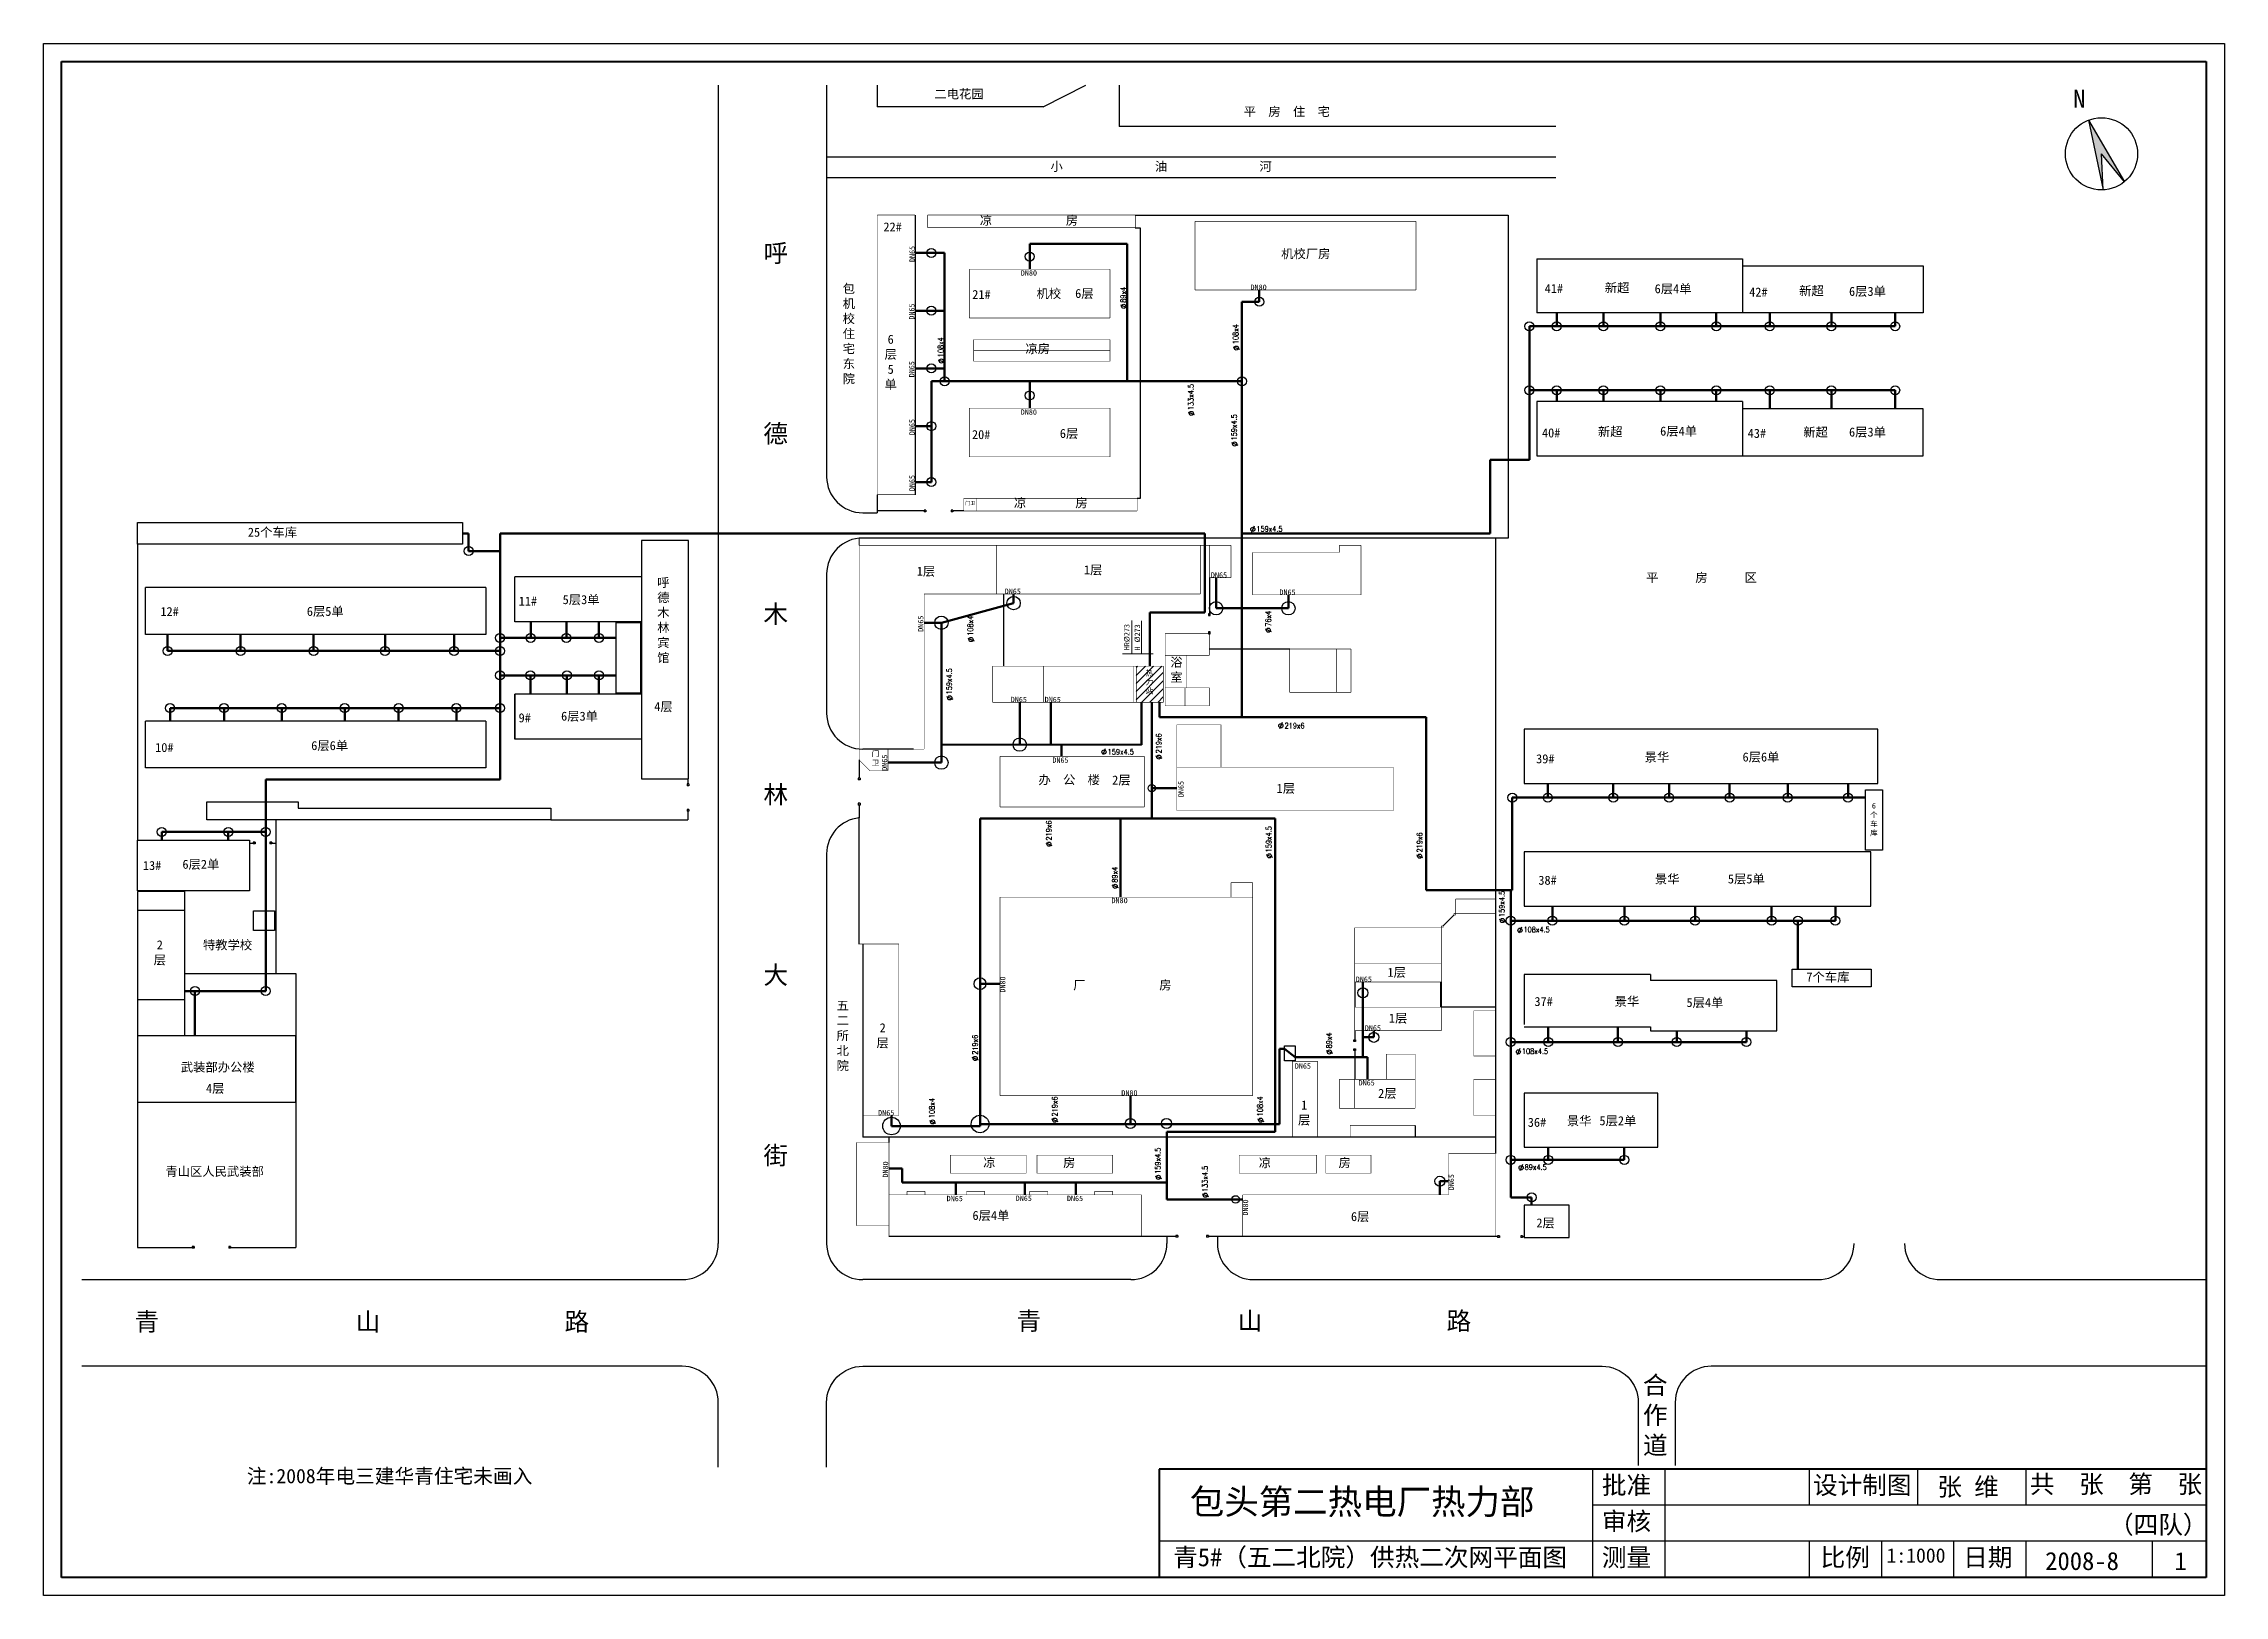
# Model space of a CAD drawing. Header units: millimetres. Extents: x 754 to 1358, y 285 to 715.
import ezdxf

# ---------------------------------------------------------------- set-up
doc = ezdxf.new("R2010")
doc.units = ezdxf.units.MM
doc.layers.add('围栏', color=3, linetype='Continuous')
doc.layers.add('边线', color=1, linetype='Continuous')
doc.layers.add('标注', color=7, linetype='Continuous', lineweight=18)
doc.layers.add('管道', color=7, linetype='Continuous', lineweight=50)
doc.styles.add('HZB', font='TXTB.shx', dxfattribs={"width": 0.8, "bigfont": 'hztxtb.shx'})

msp = doc.modelspace()

# ---------------------------------------------------------------- texts
at = {"style": 'HZB', "width": 0.8}
for s, rotation, p in [('89x4', 90, (1053.82, 643.53)), ('108x4', 90, (1084.93, 632.04)), ('108x4', 90, (1003.23, 628.43)), ('133x4.5', 90, (1072.52, 613.77)), ('159x4.5', 90, (1084.49, 605.38)), ('108x4', 90, (1011.44, 551.26)), ('76x4', 89.99903, (1093.97, 553.77)), ('159x4.5', 90, (1005.58, 535.02)), ('219x6', 90, (1063.62, 518.67)), ('219x6', 90, (1033.19, 494.53)), ('159x4.5', 90, (1094.08, 491.25)), ('219x6', 90, (1135.87, 491.21)), ('89x4', 90, (1051.46, 482.82)), ('159x4.5', 90, (1158.66, 473.32)), ('219x6', 90, (1012.75, 435.16)), ('89x4', 90, (1110.8, 436.91)), ('219x6', 90, (1034.81, 418.07)), ('108x4', 90, (1091.68, 418.1)), ('108x4', 90, (1000.8, 417.61)), ('159x4.5', 90, (1063.37, 402.15)), ('133x4.5', 90, (1076.41, 397.14))]:
    msp.add_text(s, height=1.5, rotation=rotation, dxfattribs=at).set_placement(p)
for s, p in [('159x4.5', (1089.92, 580.12)), ('219x6', (1097.73, 525.59)), ('159x4.5', (1048.73, 518.35)), ('108x4.5', (1163.9, 469.09)), ('108x4.5', (1163.46, 435.38)), ('89x4.5', (1164.21, 403.25))]:
    msp.add_text(s, height=1.5, dxfattribs=at).set_placement(p)
for s, insert, char_height, width, attachment_point in [('N', (1316.15, 702.55), 5, 13.437, 1), ('6{\\fSimSun|b0|i0|c134|p54;层}', (1039.72, 647.36), 2.5, 13.3887, 1), ('6{\\fSimSun|b0|i0|c134|p54;层}', (1035.47, 608.58), 2.5, 13.3887, 1), ('1{\\fSimSun|b0|i0|c134|p54;层}', (995.84, 570.39), 2.5, 6.1407, 1), ('1{\\fSimSun|b0|i0|c134|p54;层}', (1042.16, 570.77), 2.5, 6.1407, 1), ('2{\\fSimSun|b0|i0|c134|p54;层}', (1049.97, 512.53), 2.5, 6.1407, 1), ('1{\\fSimSun|b0|i0|c134|p54;层}', (1095.52, 510.23), 2.5, 6.1407, 1), ('1{\\fSimSun|b0|i0|c134|p54;层}', (1126.22, 459.26), 2.5, 6.1407, 1), ('2{\\fSimSun|b0|i0|c134|p54;层}', (986.41, 440.4), 2.5, 2.28, 5), ('1{\\fSimSun|b0|i0|c134|p54;层}', (1126.63, 446.56), 2.5, 6.1407, 1), ('2{\\fSimSun|b0|i0|c134|p54;层}', (1123.64, 425.72), 2.5, 6.1407, 1), ('1{\\fSimSun|b0|i0|c134|p54;层}', (1103.14, 419), 2.5, 2.28, 5), ('6{\\fSimSun|b0|i0|c134|p54;层}', (1116.12, 391.58), 2.5, 11.6921, 1), ('2{\\fSimSun|b0|i0|c134|p54;层}', (1167.46, 389.81), 2.5, 6.1407, 1), ('{\\fSimHei|b0|i0|c134|p2;包头第二热电厂热力部}', (1071.47, 314.81), 7, 133.3392, 1), ('{\\fFangSong_GB2312|b0|i0|c134|p49;批准}', (1185.61, 318.41), 5, 88.5221, 1), ('{\\fFangSong_GB2312|b0|i0|c134|p49;设计制图}', (1244.08, 318.41), 5, 88.5221, 1), ('{\\fFangSong_GB2312|b0|i0|c134|p49;共  张  第  张}', (1304.16, 318.68), 5, 88.5221, 1), ('{\\fFangSong_GB2312|b0|i0|c134|p49;审核}', (1185.61, 308.41), 5, 88.5221, 1), ('{\\fSimSun|b0|i0|c134|p54;青5#（五二北院）供热二次网平面图}', (1066.85, 298.43), 5, 139.3019, 1), ('{\\fFangSong_GB2312|b0|i0|c134|p49;测量}', (1185.61, 298.41), 5, 88.5221, 1), ('{\\fFangSong_GB2312|b0|i0|c134|p49;比例}', (1246.2, 298.41), 5, 88.5221, 1), ('{\\fFangSong_GB2312|b0|i0|c134|p49;日期}', (1285.69, 298.41), 5, 88.5221, 1)]:
    msp.add_mtext(s, dxfattribs=dict(insert=insert, char_height=char_height, width=width, attachment_point=attachment_point))
at = {"layer": '标注'}
for s, insert, char_height, width, attachment_point in [('{\\fSimSun|b0|i0|c134|p54;二电花园}', (1000.74, 702.64), 2.5, 25.2087, 1), ('{\\fSimSun|b0|i0|c134|p54;平  房  住  宅}', (1086.42, 697.77), 2.5, 51.2452, 1), ('{\\fSimSun|b0|i0|c134|p54;小               油               河}', (1032.9, 682.57), 2.5, 67.5004, 1), ('22#', (986.61, 665.8), 2.5, 5.7549, 1), ('{\\fSimSun|b0|i0|c134|p54;凉            房}', (1013.32, 667.64), 2.5, 30.5733, 1), ('{\\fSimSun|b0|i0|c134|p54;呼\\P\\P\\P\\P\\P\\P德\\P\\P\\P\\P\\P\\P木\\P\\P\\P\\P\\P\\P林\\P\\P\\P\\P\\P\\P大\\P\\P\\P\\P\\P\\P街}', (953.38, 659.8), 5, 3.0084, 1), ('{\\fSimSun|b0|i0|c134|p54;机校厂房}', (1096.78, 658.37), 2.5, 15.8204, 1), ('DN80', (1024.67, 652.54), 1.5, 6.3469, 1), ('{\\fSimSun|b0|i0|c134|p54;包机校住宅东院}', (975.34, 648.72), 2.5, 4.2559, 1), ('21#', (1011.22, 647.08), 2.5, 5.7549, 1), ('{\\fSimSun|b0|i0|c134|p54;机校}', (1029.03, 647.34), 2.5, 14.5647, 1), ('DN80', (1088.29, 648.59), 1.5, 6.3469, 1), ('41#', (1169.77, 648.73), 2.5, 5.7549, 1), ('{\\fSimSun|b0|i0|c134|p54;新超}', (1186.41, 648.95), 2.5, 18.9023, 1), ('6{\\fSimSun|b0|i0|c134|p54;层}4{\\fSimSun|b0|i0|c134|p54;单}', (1200.22, 648.67), 2.5, 17.9891, 1), ('42#', (1226.4, 647.75), 2.5, 5.7549, 1), ('{\\fSimSun|b0|i0|c134|p54;新超}', (1240.25, 648.1), 2.5, 18.7258, 1), ('6{\\fSimSun|b0|i0|c134|p54;层}3{\\fSimSun|b0|i0|c134|p54;单}', (1254.06, 647.95), 2.5, 17.9891, 1), ('6{\\fSimSun|b0|i0|c134|p54;层}5{\\fSimSun|b0|i0|c134|p54;单}', (988.64, 627.04), 2.5, 3.491, 5), ('{\\fSimSun|b0|i0|c134|p54;凉房}', (1025.95, 632.05), 2.5, 13.4092, 1), ('DN80', (1024.65, 614), 1.5, 6.3469, 1), ('20#', (1011.14, 608.26), 2.5, 5.7549, 1), ('40#', (1169.01, 608.73), 2.5, 5.7549, 1), ('{\\fSimSun|b0|i0|c134|p54;新超}', (1184.51, 609.08), 2.5, 21.6206, 1), ('6{\\fSimSun|b0|i0|c134|p54;层}4{\\fSimSun|b0|i0|c134|p54;单}', (1201.74, 609.22), 2.5, 17.9891, 1), ('43#', (1225.99, 608.61), 2.5, 5.7549, 1), ('{\\fSimSun|b0|i0|c134|p54;新超}', (1241.39, 608.94), 2.5, 17.1802, 1), ('6{\\fSimSun|b0|i0|c134|p54;层}3{\\fSimSun|b0|i0|c134|p54;单}', (1254.06, 608.96), 2.5, 17.9891, 1), ('{\\fSimSun|b0|i0|c134|p54;\\H0.6667x;门卫\\Ftxt.shx|c0;}', (1009.29, 588.51), 1.5, 3.8805, 1), ('{\\fSimSun|b0|i0|c134|p54;凉        房}', (1022.77, 589.34), 2.5, 22.6841, 1), ('25{\\fSimSun|b0|i0|c134|p54;个车库}', (810.59, 581.21), 2.5, 17.2367, 1), ('DN65', (1077.32, 568.84), 1.5, 6.3469, 1), ('{\\fSimSun|b0|i0|c134|p54;平      房      区}', (1197.87, 568.64), 2.5, 41.5394, 1), ('11#', (885.6, 562.1), 2.5, 5.7549, 1), ('5{\\fSimSun|b0|i0|c134|p54;层}3{\\fSimSun|b0|i0|c134|p54;单}', (897.77, 562.53), 2.5, 17.9891, 1), ('{\\fSimSun|b0|i0|c134|p54;呼德木林宾馆}', (923.97, 567.28), 2.5, 5.0176, 1), ('DN65', (1020.2, 564.34), 1.5, 6.3469, 1), ('DN65', (1096.29, 564.09), 1.5, 6.3469, 1), ('12#', (786.36, 559.22), 2.5, 5.7549, 1), ('6{\\fSimSun|b0|i0|c134|p54;层}5{\\fSimSun|b0|i0|c134|p54;单}', (826.92, 559.28), 2.5, 17.9891, 1), ('{\\fSimSun|b0|i0|c134|p54;浴室}', (1066.08, 545.18), 2.5, 2.9475, 1), ('{\\fSimSun|b0|i0|c134|p54;热力站}', (1059.26, 541.67), 1.5, 2.5979, 1), ('4{\\fSimSun|b0|i0|c134|p54;层}', (923.13, 532.87), 2.5, 9.7842, 1), ('DN65', (1021.89, 534.34), 1.5, 6.3469, 1), ('DN65', (1031.27, 534.34), 1.5, 6.3469, 1), ('9#', (885.57, 529.78), 2.5, 5.7549, 1), ('6{\\fSimSun|b0|i0|c134|p54;层}3{\\fSimSun|b0|i0|c134|p54;单}', (897.34, 530.23), 2.5, 17.9891, 1), ('10#', (784.91, 521.56), 2.5, 5.7549, 1), ('6{\\fSimSun|b0|i0|c134|p54;层}6{\\fSimSun|b0|i0|c134|p54;单}', (828.14, 522.08), 2.5, 17.9891, 1), ('{\\fSimSun|b0|i0|c134|p54;门卫}', (983.37, 519.32), 1.5, 3.1802, 1), ('DN65', (1033.41, 517.55), 1.5, 6.3469, 1), ('39#', (1167.39, 518.42), 2.5, 5.7549, 1), ('{\\fSimSun|b0|i0|c134|p54;景华}', (1197.44, 518.9), 2.5, 11.4192, 1), ('6{\\fSimSun|b0|i0|c134|p54;层}6{\\fSimSun|b0|i0|c134|p54;单}', (1224.57, 518.92), 2.5, 17.9891, 1), ('{\\fSimSun|b0|i0|c134|p54;办  公  楼}', (1029.56, 512.62), 2.5, 25.7078, 1), ('6{\\fSimSun|b0|i0|c134|p54;个车库}', (1260.95, 500.31), 1.5, 1.8078, 5), ('6{\\fSimSun|b0|i0|c134|p54;层}2{\\fSimSun|b0|i0|c134|p54;单}', (792.47, 489.2), 2.5, 17.9891, 1), ('13#', (781.52, 488.85), 2.5, 5.7549, 1), ('38#', (1168.01, 484.77), 2.5, 5.7549, 1), ('{\\fSimSun|b0|i0|c134|p54;景华}', (1200.29, 485.12), 2.5, 11.4192, 1), ('5{\\fSimSun|b0|i0|c134|p54;层}5{\\fSimSun|b0|i0|c134|p54;单}', (1220.51, 485.13), 2.5, 17.9891, 1), ('DN80', (1049.79, 478.66), 1.5, 6.3469, 1), ('2{\\fSimSun|b0|i0|c134|p54;层}', (786.2, 463.38), 2.5, 3.6949, 5), ('{\\fSimSun|b0|i0|c134|p54;特教学校}', (798.15, 466.85), 2.5, 16.0418, 1), ('{\\fSimSun|b0|i0|c134|p54;厂            房}', (1039.19, 455.73), 2.5, 32.8444, 1), ('DN65', (1117.43, 456.84), 1.5, 6.3469, 1), ('7{\\fSimSun|b0|i0|c134|p54;个车库}', (1242.24, 457.94), 2.5, 15.6876, 1), ('{\\fSimSun|b0|i0|c134|p54;五二所北院}', (973.65, 450.06), 2.5, 4.4186, 1), ('37#', (1166.92, 451.17), 2.5, 5.7549, 1), ('{\\fSimSun|b0|i0|c134|p54;景华}', (1189.13, 451.23), 2.5, 11.4192, 1), ('5{\\fSimSun|b0|i0|c134|p54;层}4{\\fSimSun|b0|i0|c134|p54;单}', (1209.04, 450.9), 2.5, 17.9891, 1), ('DN65', (1119.95, 443.34), 1.5, 6.3469, 1), ('{\\fSimSun|b0|i0|c134|p54;武装部办公楼}', (792.02, 432.99), 2.5, 25.2707, 1), ('DN65', (1100.56, 432.8), 1.5, 6.3469, 1), ('4{\\fSimSun|b0|i0|c134|p54;层}', (799, 427.1), 2.5, 9.7842, 1), ('DN80', (1052.51, 425.34), 1.5, 6.3469, 1), ('DN65', (1118.22, 428.15), 1.5, 6.3469, 1), ('DN65', (985.15, 419.84), 1.5, 6.3469, 1), ('36#', (1165.09, 417.69), 2.5, 5.7549, 1), ('{\\fSimSun|b0|i0|c134|p54;景华}', (1175.91, 418.13), 2.5, 18.191, 1), ('5{\\fSimSun|b0|i0|c134|p54;层}2{\\fSimSun|b0|i0|c134|p54;单}', (1184.93, 418.13), 2.5, 17.9891, 1), ('{\\fSimSun|b0|i0|c134|p54;凉           房}', (1014.27, 406.53), 2.5, 27.2256, 1), ('{\\fSimSun|b0|i0|c134|p54;凉           房}', (1090.56, 406.49), 2.5, 27.2256, 1), ('{\\fSimSun|b0|i0|c134|p54;青山区人民武装部}', (787.75, 404.09), 2.5, 29.2858, 1), ('DN65', (1004.13, 396.08), 1.5, 6.3469, 1), ('DN65', (1023.25, 396.15), 1.5, 6.3469, 1), ('DN65', (1037.44, 396.11), 1.5, 6.3469, 1), ('6{\\fSimSun|b0|i0|c134|p54;层}4{\\fSimSun|b0|i0|c134|p54;单}', (1011.28, 391.89), 2.5, 17.9891, 1), ('{\\fSimSun|b0|i0|c134|p54;青                山               路}', (779.22, 363.7), 5, 134.1189, 1), ('{\\fSimSun|b0|i0|c134|p54;青                山               路}', (1023.51, 363.91), 5, 134.1189, 1), ('{\\fSimSun|b0|i0|c134|p54;合作道}', (1196.98, 346.14), 5, 5.4263, 1), ('{\\fSimSun|b0|i0|c134|p54;注:2008年电三建华青住宅未画入}', (810.31, 320.42), 4, 222.8938, 1), ('{\\fKaiTi_GB2312|b0|i0|c134|p49;张 维}', (1278.51, 317.96), 5, 30.3874, 1), ('{\\fKaiTi_GB2312|b0|i0|c134|p49;（四队）}', (1326.07, 307.46), 5, 30.3874, 1), ('{\\H0.8x;1:1000}', (1264.45, 298.42), 5, 42.6517, 1), ('2008-8', (1308.4, 297.38), 5, 42.6517, 1), ('1', (1344.19, 297.36), 5, 42.6517, 1)]:
    msp.add_mtext(s, dxfattribs=dict(at, insert=insert, char_height=char_height, width=width, attachment_point=attachment_point))
at = {"layer": '标注', "char_height": 1.5, "attachment_point": 1, "rotation": 90}
for s, insert, width in [('DN65', (993.81, 654.81), 3.133), ('DN65', (993.73, 638.85), 3.133), ('DN65', (993.7, 622.87), 3.133), ('DN65', (993.78, 606.84), 3.133), ('DN65', (993.78, 591.33), 3.133), ('DN65', (996.19, 552.36), 3.133), ('HR%%C273', (1053.27, 547.25), 11.8997), ('H %%C273', (1056.18, 547.17), 11.9811), ('DN65', (986.19, 513.84), 3.133), ('DN65', (1068.28, 506.55), 3.133), ('DN80', (1018.89, 452.38), 3.133), ('DN80', (986.43, 401.14), 3.133), ('DN65', (1143.14, 397.6), 3.133), ('DN80', (1086.14, 390.59), 3.133)]:
    msp.add_mtext(s, dxfattribs=dict(at, insert=insert, width=width))

# ---------------------------------------------------------------- hatches: boundary and pattern name
msp.add_hatch(color=256).paths.add_polyline_path([(1320.4, 694.14), (1324.47, 674.82), (1323.99, 684.81), (1330.33, 677.08)])
h = msp.add_hatch()
h.set_pattern_fill('ANSI31', color=256, scale=0.5, style=0)
h.paths.add_polyline_path([(1064.14, 542.84), (1056.64, 542.84), (1056.64, 532.84), (1064.14, 532.84)])
h.paths.add_polyline_path([(1058.89, 542.04), (1061.68, 542.04), (1061.68, 533.94), (1058.89, 533.94)], flags=24)

# ---------------------------------------------------------------- linework, layer by layer
at = {"lineweight": 40}
for p, q in [((759.02, 290.35), (759.02, 710.35)), ((759.02, 710.35), (1353.02, 710.35)), ((1353.02, 710.35), (1353.02, 290.35)), ((1353.02, 320.35), (1063.02, 320.35)), ((1063.02, 320.35), (1063.02, 290.35)), ((1353.02, 290.35), (759.02, 290.35))]:
    msp.add_line(p, q, dxfattribs=at)
at = {"color": 7}
for p, q in [((940.89, 703.84), (940.89, 382.84)), ((970.89, 703.84), (970.89, 595.34)), ((1030.89, 697.84), (1042.7, 703.84)), ((980.89, 585.34), (984.89, 585.34)), ((970.89, 568.34), (970.89, 529.84)), ((1019.89, 562.84), (1019.89, 542.84)), ((994.95, 519.84), (980.89, 519.84)), ((979.89, 465.84), (979.89, 501.04)), ((970.89, 490.84), (970.89, 382.84)), ((1144.64, 473.84), (1141.64, 470.84)), ((980.89, 465.84), (980.89, 412.34)), ((1117.14, 455.34), (1117.14, 448.34)), ((1140.89, 455.34), (1140.89, 448.34)), ((1141.14, 455.34), (1141.14, 448.34)), ((1156.14, 448.34), (1141.14, 448.34)), ((988.14, 412.34), (988.14, 410.84)), ((1058.14, 384.84), (988.14, 384.84)), ((1065.14, 384.84), (1065.14, 382.84)), ((1156.14, 384.84), (1076.64, 384.84)), ((1079.14, 384.84), (1079.14, 382.84)), ((764.57, 372.84), (930.89, 372.84)), ((1055.14, 372.84), (980.89, 372.84)), ((1089.14, 372.84), (1245.45, 372.84)), ((1279.45, 372.84), (1353.02, 372.84))]:
    msp.add_line(p, q, dxfattribs=at)
for p, q in [((1320.4, 694.14), (1324.47, 674.82)), ((1320.4, 694.14), (1330.33, 677.08)), ((1324.47, 674.82), (1323.99, 684.81)), ((1330.33, 677.08), (1323.99, 684.81)), ((995.39, 667.84), (995.39, 590.34)), ((1167.55, 655.74), (1167.55, 640.74)), ((1167.55, 655.74), (1224.55, 655.74)), ((1224.55, 655.74), (1224.55, 640.74)), ((1224.55, 653.74), (1274.55, 653.74)), ((1274.55, 653.74), (1274.55, 640.74)), ((1052.27, 642.92), (1053.99, 642.21)), ((1224.55, 640.74), (1167.55, 640.74)), ((1274.55, 640.74), (1224.55, 640.74)), ((1083.48, 631.36), (1085.2, 630.64)), ((1001.78, 627.76), (1003.5, 627.04)), ((1167.55, 616.15), (1167.55, 601.15)), ((1224.55, 616.15), (1167.55, 616.15)), ((1224.55, 616.15), (1224.55, 601.15)), ((1071, 613.25), (1072.72, 612.53)), ((1274.55, 614.15), (1224.55, 614.15)), ((1274.55, 601.15), (1274.55, 614.15)), ((1083.01, 604.79), (1084.74, 604.07)), ((1167.55, 601.15), (1274.55, 601.15)), ((780.04, 582.62), (870.04, 582.62)), ((780.04, 576.62), (780.04, 582.62)), ((870.04, 582.62), (870.04, 576.62)), ((1089.32, 581.64), (1088.6, 579.92)), ((870.04, 576.62), (780.04, 576.62)), ((919.61, 577.62), (919.61, 567.62)), ((932.61, 577.62), (919.61, 577.62)), ((932.61, 511.62), (932.61, 577.62)), ((782.24, 551.62), (782.24, 564.62)), ((876.54, 564.62), (782.24, 564.62)), ((876.54, 564.62), (876.54, 551.62)), ((884.54, 555.12), (884.54, 567.62)), ((919.61, 567.62), (884.54, 567.62)), ((919.61, 567.62), (919.61, 555.12)), ((876.54, 551.62), (782.24, 551.62)), ((919.61, 555.12), (884.54, 555.12)), ((919.61, 555.12), (919.61, 535.12)), ((1009.99, 550.59), (1011.72, 549.87)), ((1092.32, 553.2), (1094.04, 552.48)), ((884.54, 522.62), (884.54, 535.12)), ((884.54, 535.12), (884.54, 522.62)), ((919.61, 535.12), (884.54, 535.12)), ((919.61, 535.12), (919.61, 522.62)), ((1004.11, 534.43), (1005.83, 533.71)), ((876.54, 527.62), (782.24, 527.62)), ((782.24, 514.62), (782.24, 527.62)), ((876.54, 527.62), (876.54, 514.62)), ((1097.08, 527.21), (1096.36, 525.49)), ((919.61, 522.62), (884.54, 522.62)), ((919.61, 522.62), (919.61, 511.62)), ((1048.08, 519.96), (1047.36, 518.24)), ((1164.07, 525.36), (1164.07, 510.36)), ((1262.07, 525.36), (1164.07, 525.36)), ((1262.07, 510.36), (1262.07, 525.36)), ((876.54, 514.62), (782.24, 514.62)), ((1062.01, 518.02), (1063.73, 517.3)), ((919.61, 511.62), (932.61, 511.62)), ((1164.07, 510.36), (1262.07, 510.36)), ((799.21, 505.27), (824.51, 505.27)), ((799.21, 500.29), (799.21, 505.27)), ((824.51, 505.27), (824.51, 503.52)), ((824.51, 503.52), (894.46, 503.52)), ((894.46, 503.52), (894.46, 500.29)), ((894.46, 500.29), (799.21, 500.29)), ((780.04, 480.62), (780.04, 494.62)), ((780.04, 494.62), (811.04, 494.62)), ((811.04, 494.62), (811.04, 480.62)), ((1031.57, 493.88), (1033.29, 493.17)), ((1092.61, 490.66), (1094.34, 489.94)), ((1134.25, 490.56), (1135.97, 489.84)), ((1164.07, 491.36), (1164.07, 476.36)), ((1260.07, 491.36), (1164.07, 491.36)), ((1260.07, 476.36), (1260.07, 491.36)), ((811.04, 480.62), (780.04, 480.62)), ((793.04, 480.39), (780.04, 480.39)), ((793.04, 480.39), (793.04, 440.37)), ((1049.91, 482.21), (1051.63, 481.5)), ((812.13, 469.62), (812.13, 475.03)), ((812.13, 475.03), (817.93, 475.03)), ((817.93, 475.03), (817.93, 469.62)), ((1157.19, 472.72), (1158.91, 472.01)), ((1164.07, 476.36), (1260.07, 476.36)), ((817.93, 469.62), (812.13, 469.62)), ((1163.3, 470.56), (1162.58, 468.84)), ((1164.07, 457.36), (1164.07, 443.51)), ((1199.07, 457.36), (1164.07, 457.36)), ((1199.07, 457.36), (1199.07, 455.76)), ((1234.07, 455.76), (1199.07, 455.76)), ((1234.07, 441.76), (1234.07, 455.76)), ((1164.07, 442.91), (1199.07, 442.91)), ((1199.07, 442.91), (1199.07, 441.76)), ((1199.07, 441.76), (1234.07, 441.76)), ((1109.25, 436.3), (1110.97, 435.58)), ((1162.86, 436.86), (1162.14, 435.13)), ((1011.13, 434.51), (1012.85, 433.79)), ((1164.07, 424.51), (1164.07, 409.51)), ((1201.07, 424.51), (1164.07, 424.51)), ((1201.07, 409.51), (1201.07, 424.51)), ((999.35, 416.93), (1001.07, 416.21)), ((1033.19, 417.42), (1034.91, 416.71)), ((1090.23, 417.42), (1091.95, 416.7)), ((1163.61, 404.72), (1162.9, 403)), ((1164.07, 409.51), (1201.07, 409.51)), ((1061.89, 401.55), (1063.62, 400.83)), ((1074.89, 396.62), (1076.61, 395.9)), ((1164.07, 393.51), (1164.07, 384.51)), ((1176.57, 393.51), (1164.07, 393.51)), ((1176.57, 384.51), (1176.57, 393.51)), ((1164.07, 384.51), (1176.57, 384.51)), ((1183.02, 320.35), (1183.02, 290.35)), ((1203.02, 320.35), (1203.02, 290.35)), ((1243.02, 320.35), (1243.02, 310.35)), ((1273.05, 320.35), (1273.05, 310.35)), ((1303.02, 320.35), (1303.02, 310.35)), ((1353.02, 310.35), (1183.02, 310.35)), ((1353.02, 300.35), (1063.02, 300.35)), ((1243.02, 300.35), (1243.02, 290.35)), ((1263.02, 300.35), (1263.02, 290.35)), ((1283.02, 300.35), (1283.02, 290.35)), ((1303.02, 300.35), (1303.02, 290.35)), ((1338.02, 300.35), (1338.02, 290.35))]:
    msp.add_line(p, q)
at = {"lineweight": 30}
for p, q in [((818.38, 500.29), (818.38, 457.72)), ((793.04, 457.72), (823.86, 457.72))]:
    msp.add_line(p, q, dxfattribs=at)
at = {"color": 7}
for points in [[(984.89, 703.84), (984.89, 697.84)], [(1051.89, 703.84), (1051.89, 692.34)], [(1030.89, 697.84), (984.89, 697.84)], [(1172.89, 692.34), (1051.89, 692.34)], [(1172.89, 683.84), (970.89, 683.84)], [(1172.89, 678.11), (970.89, 678.11)], [(984.89, 590.34), (984.89, 586.09)], [(1133.89, 415.59), (1133.89, 412.34)]]:
    msp.add_lwpolyline(points, dxfattribs=at)
at = {"const_width": 0.15}
msp.add_lwpolyline([(995.39, 667.84), (984.89, 667.84)], dxfattribs=at)
at = {"color": 7}
for points, const_width in [([(984.89, 667.84), (984.89, 590.34)], 0.15), ([(1056.39, 667.84), (998.89, 667.84)], 0.15), ([(998.89, 667.84), (998.89, 664.34)], 0.15), ([(1056.39, 664.34), (998.89, 664.34)], 0.15), ([(1056.39, 667.84), (1056.39, 664.34)], 0.15), ([(1072.89, 666.09), (1072.89, 647.09)], 0.15), ([(1134.14, 666.09), (1072.89, 666.09)], 0.15), ([(1134.14, 666.09), (1134.14, 647.09)], 0.15), ([(1049.39, 652.84), (1010.39, 652.84)], 0.15), ([(1010.39, 652.84), (1010.39, 639.34)], 0.15), ([(1049.39, 652.84), (1049.39, 639.34)], 0.15), ([(1134.14, 647.09), (1072.89, 647.09)], 0.15), ([(1049.39, 639.34), (1010.39, 639.34)], 0.15), ([(1011.64, 633.34), (1011.64, 627.34)], 0.15), ([(1049.39, 633.34), (1011.64, 633.34)], 0.15), ([(1049.39, 630.34), (1011.64, 630.34)], 0.15), ([(1049.39, 633.34), (1049.39, 627.34)], 0.15), ([(1049.39, 627.34), (1011.64, 627.34)], 0.15), ([(1010.39, 614.34), (1010.39, 600.84)], 0.15), ([(1049.39, 614.34), (1010.39, 614.34)], 0.15), ([(1049.39, 614.34), (1049.39, 600.84)], 0.15), ([(1049.39, 600.84), (1010.39, 600.84)], 0.15), ([(995.39, 590.34), (984.89, 590.34)], 0.15), ([(1056.89, 589.34), (1008.89, 589.34)], 0.15), ([(1008.89, 589.34), (1008.89, 585.84)], 0.15), ([(1056.89, 585.84), (1008.89, 585.84)], 0.15), ([(1012.39, 589.34), (1012.39, 585.84)], 0.15), ([(1056.89, 589.34), (1056.89, 585.84)], 0.15), ([(979.89, 516.84), (979.89, 576.34)], 0.15), ([(1082.89, 576.34), (979.89, 576.34)], 0.15), ([(1017.89, 576.34), (1017.89, 562.84)], 0.15), ([(1074.39, 576.34), (1074.39, 562.84)], 0.15), ([(1076.89, 576.34), (1076.89, 567.34)], 0.15), ([(1082.89, 576.34), (1082.89, 567.34)], 0.15), ([(1112.89, 574.34), (1088.89, 574.34)], 0.15), ([(1088.89, 574.34), (1088.89, 562.59)], 0.15), ([(1112.89, 576.34), (1112.89, 574.34)], 0.15), ([(1118.89, 576.34), (1112.89, 576.34)], 0.15), ([(1118.89, 576.34), (1118.89, 562.59)], 0.15), ([(997.89, 562.84), (997.89, 519.84)], 0.15), ([(1074.39, 562.84), (997.89, 562.84)], 0.15), ([(1082.89, 567.34), (1076.89, 567.34)], 0.15), ([(1118.89, 562.59), (1088.89, 562.59)], 0.15), ([(1076.89, 551.84), (1064.64, 551.84)], 0.225), ([(1064.64, 551.84), (1064.64, 531.84)], 0.15), ([(1076.89, 551.84), (1076.89, 545.84)], 0.15), ([(1076.89, 545.84), (1064.64, 545.84)], 0.15), ([(1070.64, 545.84), (1070.64, 536.84)], 0.15), ([(1116.14, 547.59), (1099.14, 547.59)], 0.15), ([(1099.14, 547.59), (1099.14, 535.59)], 0.15), ([(1112.14, 547.59), (1112.14, 535.59)], 0.15), ([(1116.14, 547.59), (1116.14, 535.59)], 0.15), ([(1056.64, 542.84), (1016.89, 542.84)], 0.15), ([(1016.89, 542.84), (1016.89, 532.84)], 0.15), ([(1030.89, 542.84), (1030.89, 532.84)], 0.15), ([(1055.89, 542.84), (1055.89, 532.84)], 0.15), ([(1056.64, 532.84), (1016.89, 532.84)], 0.15), ([(1076.89, 536.84), (1064.64, 536.84)], 0.15), ([(1076.89, 531.84), (1064.64, 531.84)], 0.15), ([(1070.14, 536.84), (1070.14, 531.84)], 0.15), ([(1076.89, 536.84), (1076.89, 531.84)], 0.15), ([(1116.14, 535.59), (1099.14, 535.59)], 0.15), ([(1080.14, 526.59), (1067.89, 526.59)], 0.15), ([(1067.89, 526.59), (1067.89, 502.84)], 0.15), ([(1080.14, 526.59), (1080.14, 514.84)], 0.15), ([(997.89, 519.84), (979.89, 519.84)], 0.15), ([(987.89, 519.84), (987.89, 513.84)], 0.15), ([(982.89, 513.84), (979.89, 516.84)], 0.15), ([(987.89, 513.84), (982.89, 513.84)], 0.15), ([(1018.89, 517.84), (1018.89, 503.84)], 0.15), ([(1058.89, 517.84), (1018.89, 517.84)], 0.15), ([(1058.89, 517.84), (1058.89, 503.84)], 0.15), ([(1127.89, 514.84), (1067.89, 514.84)], 0.15), ([(1127.89, 514.84), (1127.89, 502.84)], 0.15), ([(1058.89, 503.84), (1018.89, 503.84)], 0.15), ([(1127.89, 502.84), (1067.89, 502.84)], 0.15), ([(1082.89, 482.84), (1082.89, 478.84)], 0.15), ([(1088.89, 482.84), (1082.89, 482.84)], 0.15), ([(1088.89, 482.84), (1088.89, 423.84)], 0.15), ([(1156.14, 478.34), (1145.14, 478.34)], 0.15), ([(1145.14, 478.34), (1145.14, 474.34)], 0.15), ([(1156.14, 478.34), (1156.14, 474.34)], 0.15), ([(1145.14, 474.34), (1144.64, 474.34)], 0.15), ([(1144.64, 474.34), (1144.64, 473.84)], 0.15), ([(1145.14, 473.84), (1144.64, 473.84)], 0.15), ([(1156.14, 474.34), (1145.14, 474.34)], 0.15), ([(1145.14, 474.34), (1145.14, 473.84)], 0.15), ([(990.89, 465.84), (979.89, 465.84)], 0.15), ([(980.89, 418.34), (980.89, 465.84)], 0.15), ([(990.89, 465.84), (990.89, 418.34)], 0.15), ([(1141.14, 470.34), (1117.14, 470.34)], 0.15), ([(1117.14, 470.34), (1117.14, 455.34)], 0.15), ([(1141.64, 470.84), (1141.14, 470.84)], 0.15), ([(1141.14, 470.84), (1141.14, 470.34)], 0.15), ([(1141.64, 470.34), (1141.14, 470.34)], 0.15), ([(1141.14, 470.34), (1141.14, 455.34)], 0.15), ([(1141.64, 470.84), (1141.64, 470.34)], 0.15), ([(1141.14, 460.34), (1117.14, 460.34)], 0.15), ([(1141.14, 455.34), (1117.14, 455.34)], 0.15), ([(1117.14, 448.34), (1117.14, 441.84)], 0.15), ([(1141.14, 448.34), (1117.14, 448.34)], 0.15), ([(1141.14, 448.34), (1141.14, 441.84)], 0.15), ([(1156.14, 447.34), (1150.14, 447.34)], 0.15), ([(1150.14, 447.34), (1150.14, 434.84)], 0.15), ([(1156.14, 447.34), (1156.14, 434.84)], 0.15), ([(1141.14, 441.84), (1117.14, 441.84)], 0.15), ([(1133.89, 435.34), (1125.89, 435.34)], 0.15), ([(1125.89, 435.34), (1125.89, 428.34)], 0.15), ([(1133.89, 435.34), (1133.89, 420.34)], 0.15), ([(1156.14, 434.84), (1150.14, 434.84)], 0.15), ([(1106.89, 433.34), (1099.89, 433.34)], 0.15), ([(1099.89, 433.34), (1099.89, 412.34)], 0.15), ([(1106.89, 433.34), (1106.89, 412.34)], 0.15), ([(1088.89, 423.84), (1018.89, 423.84)], 0.15), ([(1133.89, 428.34), (1112.89, 428.34)], 0.15), ([(1112.89, 428.34), (1112.89, 420.34)], 0.15), ([(1117.14, 428.34), (1117.14, 420.34)], 0.15), ([(1156.14, 428.34), (1150.14, 428.34)], 0.15), ([(1150.14, 428.34), (1150.14, 418.34)], 0.15), ([(1156.14, 428.34), (1156.14, 418.34)], 0.15), ([(990.89, 418.34), (980.89, 418.34)], 0.15), ([(1133.89, 420.34), (1112.89, 420.34)], 0.15), ([(1156.14, 418.34), (1150.14, 418.34)], 0.15), ([(988.14, 410.84), (979.14, 410.84)], 0.15), ([(979.14, 410.84), (979.14, 387.84)], 0.15), ([(988.14, 410.84), (988.14, 384.84)], 0.15), ([(1133.89, 415.59), (1115.89, 415.59)], 0.15), ([(1115.89, 415.59), (1115.89, 412.34)], 0.15), ([(1026.14, 407.34), (1005.14, 407.34)], 0.15), ([(1005.14, 407.34), (1005.14, 402.34)], 0.15), ([(1026.14, 407.34), (1026.14, 402.34)], 0.15), ([(1050.14, 407.34), (1029.14, 407.34)], 0.15), ([(1029.14, 407.34), (1029.14, 402.34)], 0.15), ([(1050.14, 407.34), (1050.14, 402.34)], 0.15), ([(1106.64, 407.34), (1085.14, 407.34)], 0.15), ([(1085.14, 407.34), (1085.14, 402.34)], 0.15), ([(1156.14, 407.84), (1156.14, 384.84), (1086.14, 384.84)], 0.15), ([(1106.64, 407.34), (1106.64, 402.34)], 0.15), ([(1121.64, 407.34), (1109.14, 407.34)], 0.15), ([(1109.14, 407.34), (1109.14, 402.34)], 0.15), ([(1121.64, 407.34), (1121.64, 402.34)], 0.15), ([(1156.14, 407.84), (1143.14, 407.84)], 0.15), ([(1143.14, 407.84), (1143.14, 396.34)], 0.15), ([(1026.14, 402.34), (1005.14, 402.34)], 0.15), ([(1050.14, 402.34), (1029.14, 402.34)], 0.15), ([(1106.64, 402.34), (1085.14, 402.34)], 0.15), ([(1121.64, 402.34), (1109.14, 402.34)], 0.15), ([(1058.14, 396.34), (988.14, 396.34)], 0.15), ([(998.14, 397.34), (993.14, 397.34)], 0.15), ([(993.14, 397.34), (993.14, 396.34)], 0.15), ([(998.14, 397.34), (998.14, 396.34)], 0.15), ([(1009.64, 397.34), (1009.64, 396.34)], 0.15), ([(1014.64, 397.34), (1009.64, 397.34)], 0.15), ([(1014.64, 397.34), (1014.64, 396.34)], 0.15), ([(1027.14, 397.34), (1027.14, 396.34)], 0.15), ([(1032.14, 397.34), (1027.14, 397.34)], 0.15), ([(1032.14, 397.34), (1032.14, 396.34)], 0.15), ([(1045.14, 397.34), (1045.14, 396.34)], 0.15), ([(1050.14, 397.34), (1045.14, 397.34)], 0.15), ([(1050.14, 397.34), (1050.14, 396.34)], 0.15), ([(1058.14, 396.34), (1058.14, 384.84)], 0.15), ([(1143.14, 396.34), (1086.14, 396.34)], 0.15), ([(1086.14, 396.34), (1086.14, 384.84)], 0.15), ([(988.14, 387.84), (979.14, 387.84)], 0.15)]:
    msp.add_lwpolyline(points, dxfattribs=dict(at, const_width=const_width))
for points in [[(984.89, 586.09), (984.89, 585.34)], [(780.04, 475.23), (793.04, 475.23)], [(793.04, 450.36), (780.04, 450.36)]]:
    msp.add_lwpolyline(points)
for points in [[(919.37, 554.98), (919.37, 535.31), (912.62, 535.31), (912.62, 554.98)], [(1258.66, 491.88), (1258.66, 508.56), (1263.36, 508.56), (1263.36, 491.88)], [(1238.28, 454.02), (1238.28, 458.92), (1260.23, 458.92), (1260.23, 454.02)], [(780.04, 440.37), (780.04, 421.99), (823.86, 421.99), (823.86, 440.37)]]:
    msp.add_lwpolyline(points, close=True)
at = {"lineweight": 35, "const_width": 0.15}
for points in [[(1064.14, 542.84), (1056.64, 542.84)], [(1056.64, 542.84), (1056.64, 532.84)], [(1064.14, 542.84), (1064.14, 532.84)], [(1064.14, 532.84), (1056.64, 532.84)]]:
    msp.add_lwpolyline(points, dxfattribs=at)
at = {"lineweight": -3, "const_width": 0.15}
for points in [[(1018.89, 478.84), (1018.89, 423.84)], [(1088.89, 478.84), (1018.89, 478.84)]]:
    msp.add_lwpolyline(points, dxfattribs=at)
at = {"color": 7}
msp.add_lwpolyline([(1100.65, 437.66), (1100.65, 433.51), (1097.71, 433.51), (1097.71, 437.66)], close=True, dxfattribs=at)
for points in [[(940.89, 320.84), (940.89, 338.84, 0.414214), (930.89, 348.84), (764.57, 348.84)], [(970.89, 320.84), (970.89, 338.84, -0.414214), (980.89, 348.84), (1185.69, 348.84, -0.414214), (1195.69, 338.84), (1195.69, 321.39)], [(1353.02, 348.84), (1215.92, 348.84, 0.414214), (1205.92, 338.84), (1205.92, 321.39)]]:
    msp.add_lwpolyline(points, format="xyb", dxfattribs=at)
for centre, radius in [((1323.99, 684.81), 10), ((1053.16, 642.55), 0.572), ((1084.36, 630.98), 0.572), ((1002.66, 627.38), 0.572), ((1071.89, 612.87), 0.572), ((1083.9, 604.41), 0.572), ((1088.94, 580.75), 0.572), ((1022.68, 560.31), 1.85), ((1002.67, 554.86), 1.85), ((1010.88, 550.21), 0.572), ((1093.21, 552.82), 0.572), ((1005, 534.05), 0.572), ((1096.7, 526.32), 0.572), ((1024.36, 521.09), 1.85), ((1047.7, 519.07), 0.572), ((1002.67, 516.11), 1.85), ((1062.9, 517.64), 0.572), ((1060.93, 509.03), 1), ((1032.46, 493.51), 0.572), ((1093.5, 490.28), 0.572), ((1135.14, 490.18), 0.572), ((1050.8, 481.84), 0.572), ((1158.07, 472.35), 0.572), ((1162.93, 469.67), 0.572), ((1110.14, 435.93), 0.572), ((1162.49, 435.97), 0.572), ((1012.02, 434.14), 0.572), ((988.86, 415.4), 2.43), ((1000.24, 416.55), 0.572), ((1013.39, 415.97), 2.43), ((1034.08, 417.05), 0.572), ((1091.12, 417.04), 0.572), ((1062.78, 401.18), 0.572), ((1163.24, 403.84), 0.572), ((1075.78, 396.24), 0.572)]:
    msp.add_circle(centre, radius)
for centre, radius in [((999.89, 657.34), 1.25), ((1027.13, 656.34), 1.25), ((999.89, 641.34), 1.25), ((1090.71, 643.81), 1.25), ((1165.53, 637.01), 1.25), ((1173.11, 637.01), 1.25), ((1186.05, 637.01), 1.25), ((1201.83, 637.01), 1.25), ((1217.29, 637.01), 1.25), ((1232.12, 637.01), 1.25), ((1249.17, 637.01), 1.25), ((1266.84, 637.01), 1.25), ((999.89, 625.34), 1.25), ((1003.58, 621.77), 1.25), ((1085.91, 621.77), 1.25), ((1027.13, 617.84), 1.25), ((1165.53, 619.3), 1.25), ((1173.11, 619.3), 1.25), ((1186.05, 619.3), 1.25), ((1201.83, 619.3), 1.25), ((1217.29, 619.3), 1.25), ((1232.12, 619.3), 1.25), ((1249.17, 619.3), 1.25), ((1266.84, 619.3), 1.25), ((999.89, 609.34), 1.25), ((999.89, 593.84), 1.25), ((871.73, 574.73), 1.25), ((1078.76, 558.87), 1.85), ((1098.77, 558.87), 1.85), ((880.43, 550.67), 1.25), ((888.92, 550.67), 1.25), ((898.82, 550.67), 1.25), ((907.83, 550.67), 1.25), ((788.34, 547.06), 1.25), ((808.57, 547.06), 1.25), ((828.8, 547.06), 1.25), ((848.58, 547.06), 1.25), ((867.71, 547.06), 1.25), ((880.43, 547.06), 1.25), ((880.43, 540.28), 1.25), ((888.86, 540.28), 1.25), ((898.97, 540.28), 1.25), ((907.82, 540.28), 1.25), ((789.05, 531.22), 1.25), ((803.99, 531.22), 1.25), ((819.99, 531.22), 1.25), ((837.41, 531.22), 1.25), ((852.34, 531.22), 1.25), ((868.35, 531.22), 1.25), ((880.43, 531.22), 1.25), ((1160.8, 506.4), 1.25), ((1170.64, 506.4), 1.25), ((1188.78, 506.4), 1.25), ((1204.24, 506.4), 1.25), ((1220.99, 506.4), 1.25), ((1237.08, 506.4), 1.25), ((1253.79, 506.4), 1.25), ((786.75, 496.92), 1.25), ((805.16, 496.92), 1.25), ((815.53, 496.92), 1.25), ((1160.35, 472.31), 1.25), ((1171.91, 472.31), 1.25), ((1191.83, 472.31), 1.25), ((1211.44, 472.31), 1.25), ((1232.62, 472.31), 1.25), ((1239.89, 472.31), 1.25), ((1250.29, 472.31), 1.25), ((795.94, 452.82), 1.25), ((815.53, 452.82), 1.25), ((1013.39, 454.84), 1.64), ((1119.43, 452.3), 1.4), ((1122.44, 439.99), 1.4), ((1160.35, 438.68), 1.25), ((1170.75, 438.68), 1.25), ((1190.05, 438.68), 1.25), ((1206.35, 438.68), 1.25), ((1225.65, 438.68), 1.25), ((1055.01, 416.1), 1.4), ((1065.01, 416.1), 1.4), ((1160.35, 406.04), 1.25), ((1170.75, 406.04), 1.25), ((1191.81, 406.04), 1.25), ((1140.75, 400.11), 1.4), ((1084.15, 395.06), 1.05), ((1166.14, 395.64), 1.25)]:
    msp.add_circle(centre, radius, dxfattribs=at)
for centre, start, end in [((980.89, 595.34), 180, 270), ((980.89, 529.84), 180, 270), ((980.89, 490.84), 95.73917, 180), ((930.89, 382.84), 270, 0), ((980.89, 382.84), 180, 270), ((1055.14, 382.84), 270, 0), ((1089.14, 382.84), 180, 270), ((1245.45, 382.84), 270, 0), ((1279.45, 382.84), 180, 270)]:
    msp.add_arc(centre, 10, start, end, dxfattribs=at)
msp.add_arc((980.89, 568.34), 10, 90, 180)
at = {"layer": 'DEFPOINTS', "color": 7}
msp.add_point((1064.53, 528.77), dxfattribs=at)
at = {"layer": '围栏'}
for p, q in [((1056.39, 667.84), (1159.64, 667.84)), ((1159.64, 667.84), (1159.64, 578.34)), ((1056.39, 664.34), (1057.71, 664.34)), ((1057.71, 664.34), (1057.71, 589.34)), ((1057.71, 589.34), (1056.89, 589.34)), ((998.39, 585.59), (997.89, 585.59)), ((1005.89, 585.59), (1005.39, 585.59)), ((1159.64, 578.34), (979.89, 578.34)), ((1076.89, 567.34), (1076.89, 556.84)), ((1077.14, 557.34), (1076.64, 557.34)), ((1076.64, 557.34), (1076.64, 556.84)), ((1076.64, 556.84), (1076.89, 556.84)), ((1076.89, 556.84), (1077.14, 556.84)), ((1077.14, 556.84), (1077.14, 557.34)), ((1076.64, 552.34), (1076.64, 551.84)), ((1077.14, 552.34), (1076.64, 552.34)), ((1076.64, 551.84), (1076.89, 551.84)), ((1076.89, 551.84), (1077.14, 551.84)), ((1077.14, 551.84), (1077.14, 552.34)), ((1099.14, 547.59), (1076.89, 547.59)), ((979.89, 516.84), (979.89, 511.84)), ((932.23, 510.19), (932.23, 509.69)), ((932.73, 510.19), (932.23, 510.19)), ((932.73, 509.69), (932.23, 509.69)), ((932.45, 511.6), (932.45, 510.18)), ((932.73, 510.19), (932.73, 509.69)), ((979.64, 511.84), (979.64, 511.34)), ((980.14, 511.84), (979.64, 511.84)), ((980.14, 511.34), (979.64, 511.34)), ((980.14, 511.84), (980.14, 511.34)), ((932.73, 503.12), (932.23, 503.12)), ((932.23, 503.12), (932.23, 502.62)), ((932.73, 502.62), (932.23, 502.62)), ((932.45, 502.62), (932.45, 500.29)), ((932.73, 503.12), (932.73, 502.62)), ((979.64, 504.84), (979.64, 504.34)), ((980.14, 504.84), (979.64, 504.84)), ((980.14, 504.34), (979.64, 504.34)), ((979.89, 504.34), (979.89, 500.84)), ((980.14, 504.84), (980.14, 504.34)), ((811.04, 493.83), (812.57, 493.83)), ((812.07, 494.08), (812.07, 493.58)), ((812.57, 494.08), (812.07, 494.08)), ((812.57, 493.58), (812.07, 493.58)), ((812.57, 494.08), (812.57, 493.58)), ((816.72, 494.08), (816.72, 493.58)), ((817.22, 494.08), (816.72, 494.08)), ((816.72, 493.83), (818.38, 493.83)), ((817.22, 493.58), (816.72, 493.58)), ((817.22, 494.08), (817.22, 493.58)), ((1117.14, 441.84), (1117.14, 439.34)), ((1116.89, 439.34), (1117.14, 439.34)), ((1116.89, 438.84), (1116.89, 439.34)), ((1117.39, 438.84), (1116.89, 438.84)), ((1116.89, 436.34), (1116.89, 436.84)), ((1116.89, 436.84), (1117.14, 436.84)), ((1117.39, 436.34), (1116.89, 436.34)), ((1117.14, 439.34), (1117.39, 439.34)), ((1117.14, 436.84), (1117.39, 436.84)), ((1117.14, 436.34), (1117.14, 428.34)), ((1117.39, 439.34), (1117.39, 438.84)), ((1117.39, 436.84), (1117.39, 436.34)), ((1156.14, 412.34), (980.89, 412.34)), ((780.04, 381.78), (795.68, 381.78)), ((795.68, 382.03), (795.18, 382.03)), ((795.18, 382.03), (795.18, 381.53)), ((795.68, 381.53), (795.18, 381.53)), ((795.68, 382.03), (795.68, 381.53)), ((805.82, 382.03), (805.32, 382.03)), ((805.32, 382.03), (805.32, 381.53)), ((805.32, 381.78), (823.86, 381.78)), ((805.82, 381.53), (805.32, 381.53)), ((805.82, 382.03), (805.82, 381.53)), ((1067.64, 384.84), (1058.14, 384.84)), ((1068.14, 385.09), (1067.64, 385.09)), ((1067.64, 385.09), (1067.64, 384.59)), ((1068.14, 384.59), (1067.64, 384.59)), ((1068.14, 385.09), (1068.14, 384.59)), ((1076.64, 385.09), (1076.14, 385.09)), ((1076.14, 385.09), (1076.14, 384.59)), ((1076.64, 384.59), (1076.14, 384.59)), ((1076.64, 385.09), (1076.64, 384.59)), ((1086.14, 384.84), (1076.64, 384.84)), ((1156.72, 384.81), (1156.16, 384.81)), ((1156.73, 385), (1156.73, 384.5)), ((1157.23, 385), (1156.73, 385)), ((1157.23, 384.5), (1156.73, 384.5)), ((1157.23, 385), (1157.23, 384.5)), ((1163.14, 385), (1163.14, 384.5)), ((1163.64, 385), (1163.14, 385)), ((1163.64, 384.5), (1163.14, 384.5)), ((1163.63, 384.77), (1164.07, 384.77)), ((1163.64, 385), (1163.64, 384.5)), ((1164.07, 384.77), (1164.07, 384.51))]:
    msp.add_line(p, q, dxfattribs=at)
at = {"layer": '围栏', "lineweight": -3}
for p, q in [((780.04, 576.62), (780.04, 494.56)), ((894.46, 500.29), (932.45, 500.29)), ((780.04, 480.39), (780.04, 440.37)), ((823.86, 457.72), (823.86, 381.78)), ((780.04, 430.67), (780.04, 381.78))]:
    msp.add_line(p, q, dxfattribs=at)
at = {"layer": '围栏'}
for points in [[(998.39, 586.09), (997.89, 586.09)], [(997.89, 586.09), (997.89, 585.59)], [(998.39, 586.09), (998.39, 585.59)], [(1005.89, 586.09), (1005.39, 586.09)], [(1005.39, 586.09), (1005.39, 585.59)], [(1005.89, 586.09), (1005.89, 585.59)], [(997.89, 585.84), (984.89, 585.84)], [(1008.89, 585.84), (1005.89, 585.84)], [(1156.14, 578.09), (1156.14, 407.84)]]:
    msp.add_lwpolyline(points, dxfattribs=at)
at = {"layer": '标注'}
for p, q in [((979.89, 576.34), (979.89, 578.34)), ((1055.39, 546.27), (1055.39, 555.45)), ((1058.09, 546.27), (1058.09, 555.42)), ((1061.36, 546.27), (1052.84, 546.27))]:
    msp.add_line(p, q, dxfattribs=at)
at = {"layer": '管道'}
for p, q in [((1027.13, 659.9), (1027.13, 652.84)), ((1027.13, 659.9), (1054.17, 659.9)), ((1054.17, 659.9), (1054.17, 621.77)), ((1003.58, 657.34), (995.39, 657.34)), ((1003.58, 621.77), (1003.58, 657.34)), ((1090.71, 643.81), (1090.71, 647.09)), ((995.39, 641.34), (1003.58, 641.34)), ((1085.91, 643.81), (1085.91, 528.67)), ((1085.91, 643.81), (1090.71, 643.81)), ((1173.11, 637.01), (1173.11, 640.74)), ((1186.05, 637.01), (1186.05, 640.74)), ((1201.83, 637.01), (1201.83, 640.74)), ((1217.29, 637.01), (1217.29, 640.74)), ((1232.12, 637.01), (1232.12, 640.74)), ((1249.17, 637.01), (1249.17, 640.74)), ((1266.84, 637.01), (1266.84, 640.74)), ((1266.84, 637.01), (1165.53, 637.01)), ((1165.53, 637.01), (1165.53, 600.03)), ((995.39, 625.34), (1003.58, 625.34)), ((1085.91, 621.77), (999.89, 621.77)), ((999.89, 593.84), (999.89, 621.77)), ((1027.13, 621.77), (1027.13, 614.34)), ((1266.84, 619.3), (1165.53, 619.3)), ((1173.11, 619.3), (1173.11, 616.15)), ((1186.05, 619.3), (1186.05, 616.15)), ((1201.83, 619.3), (1201.83, 616.15)), ((1217.29, 619.3), (1217.29, 616.15)), ((1232.12, 619.3), (1232.12, 614.15)), ((1249.17, 619.3), (1249.17, 614.15)), ((1266.84, 619.3), (1266.84, 614.15)), ((999.89, 609.34), (995.39, 609.34)), ((1154.67, 579.61), (1154.67, 600.03)), ((1154.67, 600.03), (1165.53, 600.03)), ((999.89, 593.84), (995.39, 593.84)), ((870.04, 579.62), (871.73, 579.62)), ((871.73, 579.62), (871.73, 574.73)), ((871.73, 574.73), (880.43, 574.73)), ((1075.64, 579.61), (880.43, 579.61)), ((880.43, 579.61), (880.43, 511.39)), ((1075.64, 557.74), (1075.64, 579.61)), ((1085.91, 579.61), (1154.67, 579.61)), ((1022.68, 560.31), (1022.68, 562.84)), ((1078.76, 558.87), (1078.76, 567.34)), ((1098.77, 558.87), (1098.77, 562.59)), ((1002.67, 554.86), (1022.68, 560.31)), ((1060.39, 542.84), (1060.39, 557.74)), ((1060.39, 557.74), (1075.64, 557.74)), ((1078.76, 558.87), (1098.77, 558.87)), ((788.34, 547.06), (788.34, 551.62)), ((808.57, 547.06), (808.57, 551.62)), ((828.8, 547.06), (828.8, 551.62)), ((848.58, 547.06), (848.58, 551.62)), ((867.71, 547.06), (867.71, 551.62)), ((880.43, 550.67), (912.62, 550.67)), ((888.92, 550.67), (888.92, 555.12)), ((898.82, 550.67), (898.82, 555.12)), ((907.83, 550.67), (907.83, 555.12)), ((1002.67, 554.86), (997.89, 554.86)), ((1002.67, 516.11), (1002.67, 554.86)), ((788.34, 547.06), (880.43, 547.06)), ((880.43, 540.28), (912.62, 540.28)), ((888.86, 540.28), (888.86, 535.12)), ((898.97, 540.28), (898.97, 535.12)), ((907.82, 540.28), (907.82, 535.12)), ((1024.36, 521.09), (1024.36, 532.84)), ((1032.97, 521.09), (1032.97, 532.84)), ((1058.08, 521.08), (1058.08, 532.84)), ((1060.93, 532.84), (1060.93, 500.58)), ((1063.12, 528.67), (1063.12, 532.84)), ((789.05, 531.22), (880.43, 531.22)), ((789.05, 531.22), (789.05, 527.62)), ((803.99, 531.22), (803.99, 527.62)), ((819.99, 531.22), (819.99, 527.62)), ((837.41, 531.22), (837.41, 527.62)), ((852.34, 531.22), (852.34, 527.62)), ((868.35, 531.22), (868.35, 527.62)), ((1063.12, 528.67), (1136.98, 528.67)), ((1136.98, 528.67), (1136.98, 480.76)), ((1002.67, 521.1), (1058.08, 521.08)), ((1035.92, 521.09), (1035.92, 517.84)), ((1002.67, 516.11), (987.89, 516.11)), ((880.43, 511.39), (815.53, 511.39)), ((815.53, 452.82), (815.53, 511.39)), ((1060.93, 509.03), (1067.89, 509.03)), ((1170.64, 506.4), (1170.64, 510.36)), ((1188.78, 506.4), (1188.78, 510.36)), ((1204.24, 506.4), (1204.24, 510.36)), ((1220.99, 506.4), (1220.99, 510.36)), ((1237.08, 506.4), (1237.08, 510.36)), ((1253.79, 506.4), (1253.79, 510.36)), ((1258.66, 506.4), (1160.8, 506.4)), ((1160.8, 506.4), (1160.8, 480.76)), ((815.53, 496.92), (786.75, 496.92)), ((786.75, 496.92), (786.75, 494.62)), ((805.16, 496.92), (805.16, 494.62)), ((1063.12, 500.58), (1013.39, 500.58)), ((1013.39, 415.4), (1013.39, 500.58)), ((1052.28, 500.58), (1052.28, 478.84)), ((1063.12, 500.58), (1095.1, 500.58)), ((1095.1, 500.58), (1095.1, 413.77)), ((1136.98, 480.76), (1160.8, 480.76)), ((1160.35, 480.76), (1160.35, 395.64)), ((1250.29, 472.31), (1160.35, 472.31)), ((1171.91, 472.31), (1171.91, 476.36)), ((1191.83, 472.31), (1191.83, 476.36)), ((1211.44, 472.31), (1211.44, 476.36)), ((1232.62, 472.31), (1232.62, 476.36)), ((1239.89, 472.31), (1239.89, 458.92)), ((1250.29, 472.31), (1250.29, 476.36)), ((1013.39, 454.84), (1018.89, 454.84)), ((1119.43, 434.52), (1119.43, 455.34)), ((815.53, 452.82), (793.04, 452.82)), ((795.94, 452.82), (795.94, 440.37)), ((1122.44, 439.99), (1122.44, 441.84)), ((1170.75, 438.68), (1170.75, 442.91)), ((1190.05, 438.68), (1190.05, 442.91)), ((1206.35, 438.68), (1206.35, 441.76)), ((1225.65, 438.68), (1225.65, 441.76)), ((1096.29, 415.97), (1096.29, 436.81)), ((1096.29, 436.81), (1097.71, 436.81)), ((1097.71, 436.81), (1100.65, 434.52)), ((1122.44, 439.99), (1119.43, 439.99)), ((1225.65, 438.68), (1160.35, 438.68)), ((1100.65, 434.52), (1120.69, 434.52)), ((1120.69, 434.52), (1120.69, 428.34)), ((1055.01, 416.1), (1055.01, 423.84)), ((988.86, 415.4), (988.86, 418.34)), ((988.86, 415.4), (1013.39, 415.4)), ((1013.39, 415.97), (1096.29, 415.97)), ((1095.1, 413.77), (1065.09, 413.77)), ((1065.09, 413.77), (1065.09, 395.06)), ((1191.81, 406.04), (1160.35, 406.04)), ((1170.75, 406.04), (1170.75, 409.51)), ((1191.81, 406.04), (1191.81, 409.51)), ((991.79, 403.62), (988.14, 403.62)), ((991.79, 399.75), (991.79, 403.62)), ((1065.09, 399.75), (991.79, 399.75)), ((1006.63, 399.75), (1006.63, 396.34)), ((1025.76, 399.75), (1025.76, 396.34)), ((1039.92, 399.75), (1039.92, 396.34)), ((1140.75, 396.34), (1140.75, 400.11)), ((1140.75, 400.11), (1143.14, 400.11)), ((1086.14, 395.06), (1065.09, 395.06)), ((1160.35, 395.64), (1166.14, 395.64)), ((1166.14, 395.64), (1166.14, 393.51))]:
    msp.add_line(p, q, dxfattribs=at)
at = {"layer": '边线'}
for p, q in [((754.02, 715.35), (1358.02, 715.35)), ((754.02, 285.35), (754.02, 715.35)), ((1358.02, 715.35), (1358.02, 285.35)), ((1358.02, 285.35), (754.02, 285.35))]:
    msp.add_line(p, q, dxfattribs=at)

msp.set_redraw_order([(e.dxf.handle, doc.entitydb.next_handle()) for e in msp.query("TEXT MTEXT ATTDEF DIMENSION ARC_DIMENSION")])  # texts and dimensions are drawn at this point

doc.saveas('drawing.dxf')
